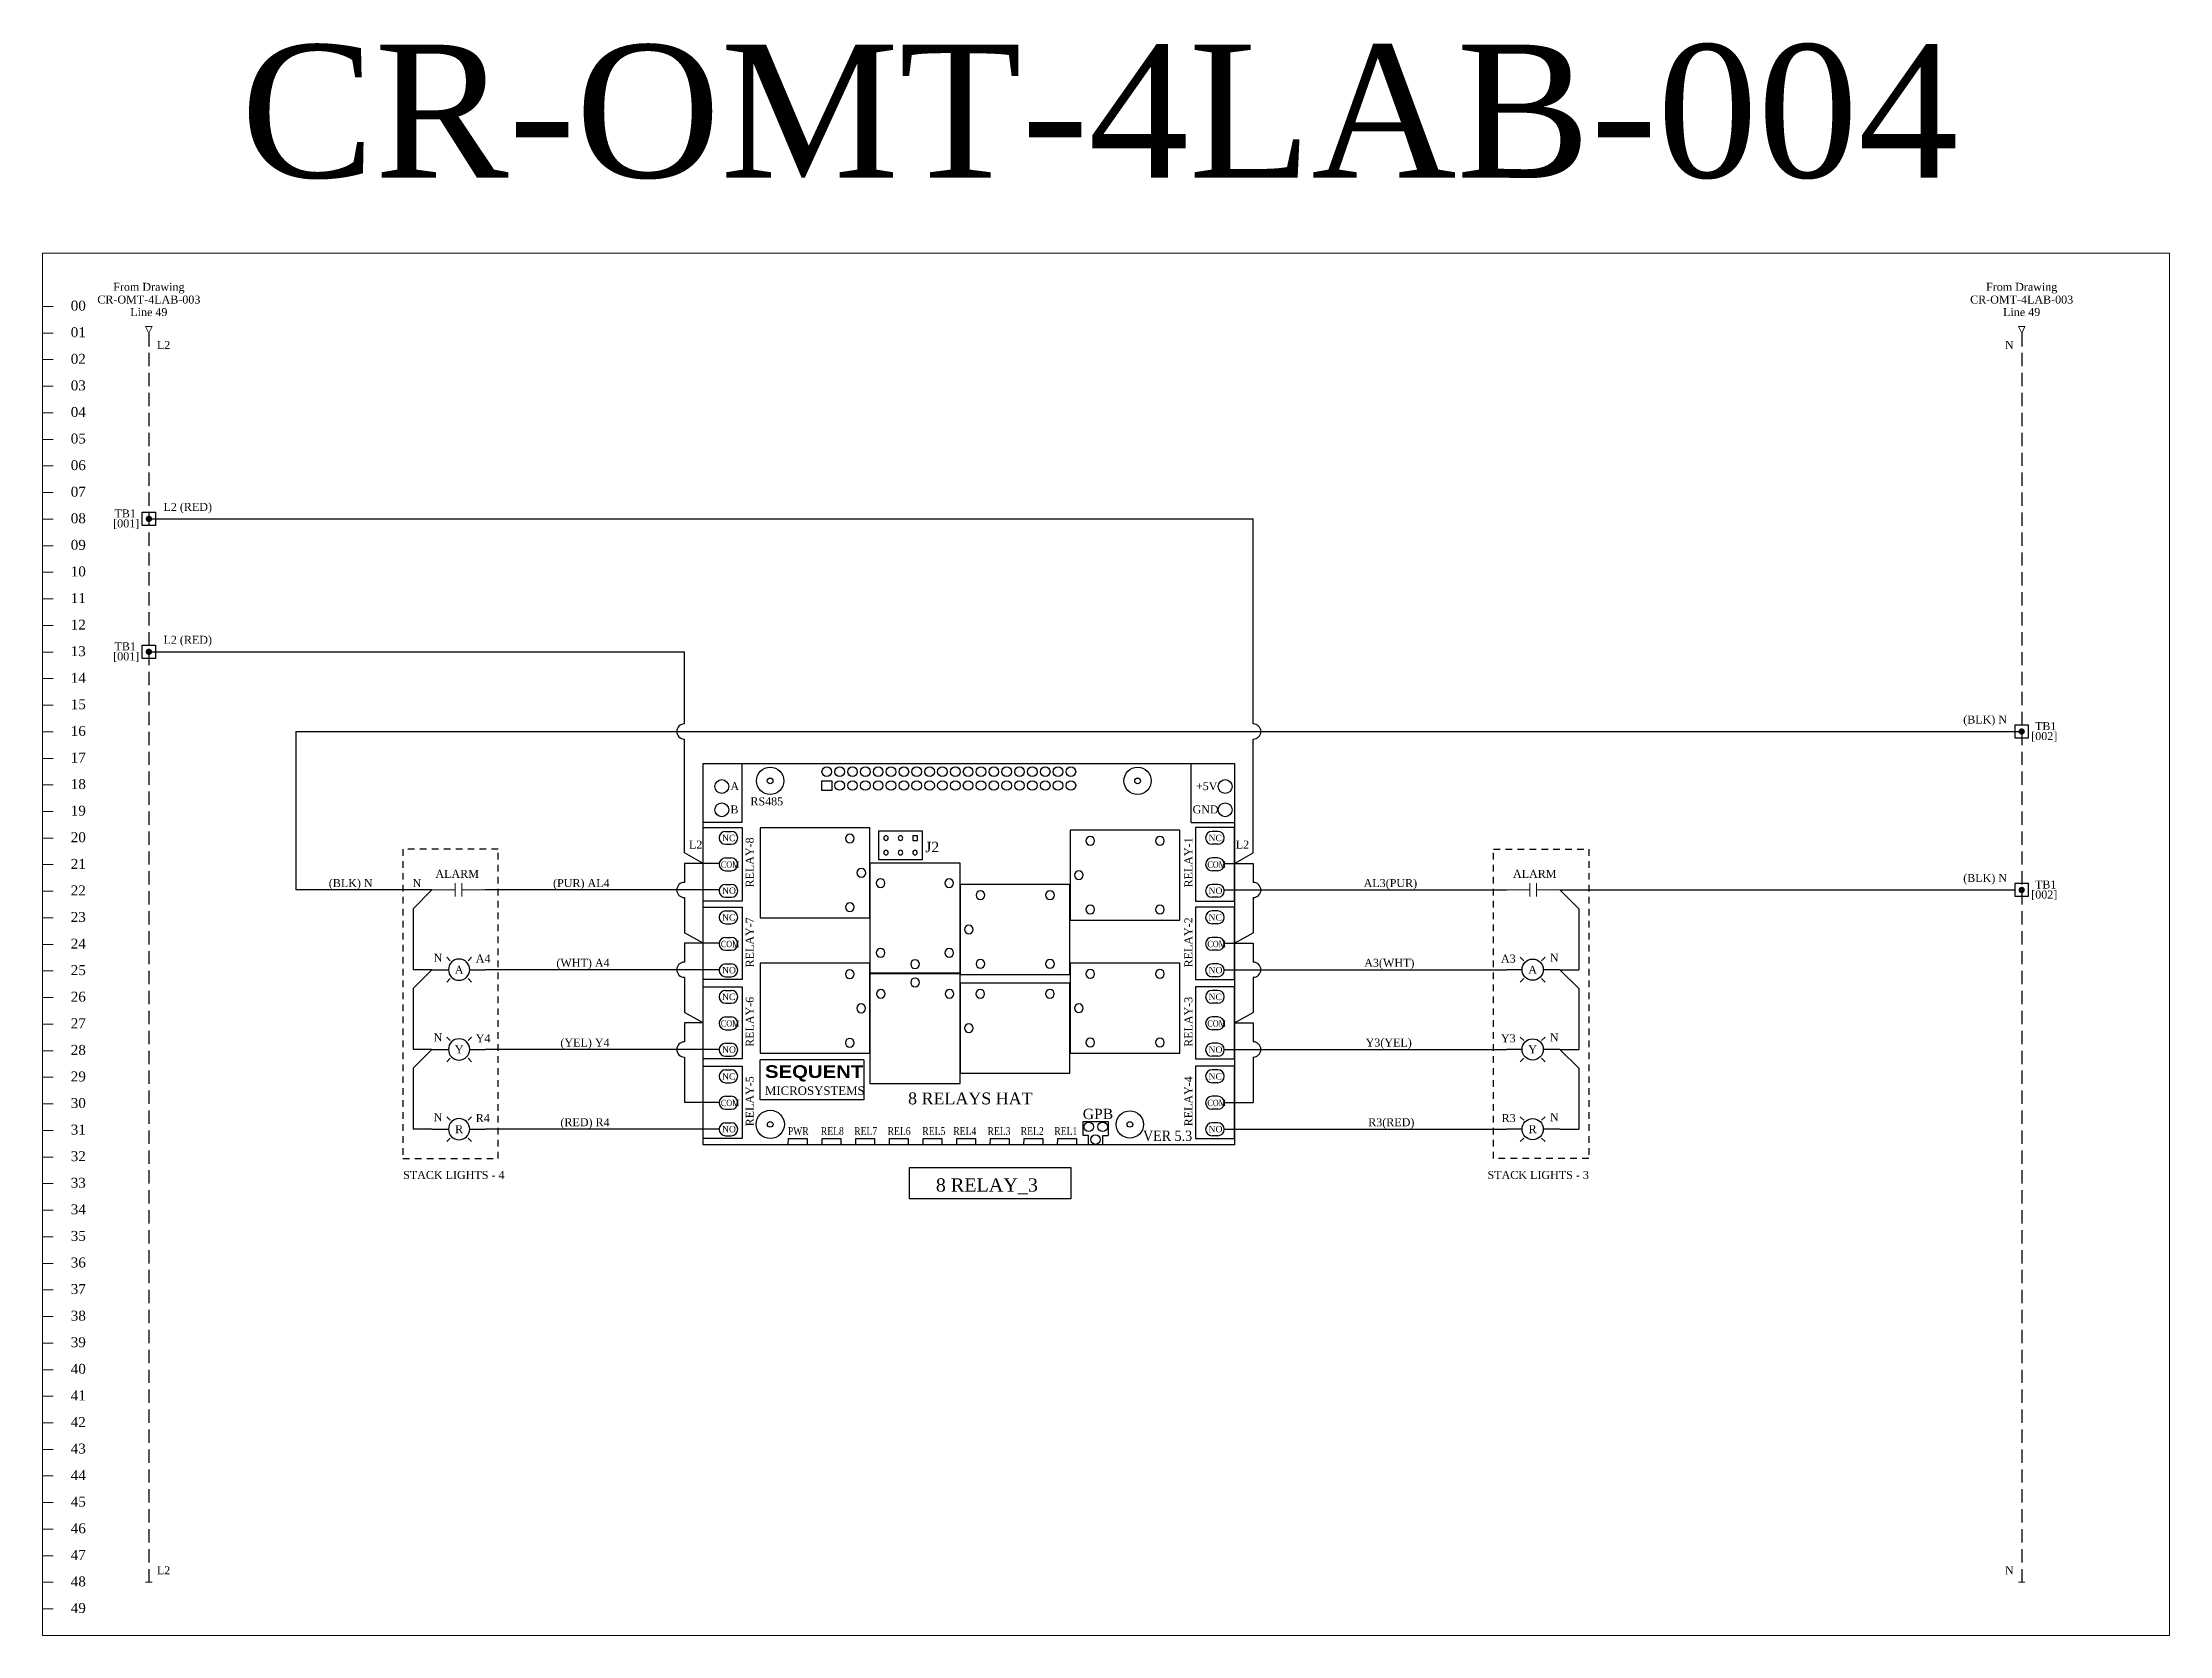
# Model space of a CAD drawing. Extents: x 0 to 232, y 0 to 43.
# Drawn here: x 142.62 to 182.62, y 0 to 29.97 of the extents above; entities that cross this region are included whole.
import ezdxf
from ezdxf.enums import TextEntityAlignment as Align

# ---------------------------------------------------------------- set-up
doc = ezdxf.new("R2010")
doc.units = 0
doc.header["$MEASUREMENT"] = 0
doc.linetypes.add('DASHED2', pattern=[0.375, 0.25, -0.125])
doc.layers.get('0').update_dxf_attribs({"linetype": 'CONTINUOUS'})
for name, color, linetype in [('BORDER', 7, 'CONTINUOUS'), ('BUS JUMPER', 7, 'DASHED2'), ('DEVICE', 4, 'CONTINUOUS'), ('LABEL', 1, 'CONTINUOUS'), ('TEXT', 3, 'CONTINUOUS'), ('WIRE', 7, 'CONTINUOUS')]:
    doc.layers.add(name, color=color, linetype=linetype)
doc.styles.get("Standard").update_dxf_attribs({"font": 'times.ttf', "height": 0.15})

msp = doc.modelspace()

# ---------------------------------------------------------------- texts
at = {"layer": 'LABEL'}
for s, p in [('L2', (154.776, 14.802)), ('L2', (165.059, 14.802)), ('N', (149.577, 14.079)), ('AL3(PUR)', (167.463, 14.079)), ('A3(WHT)', (167.475, 12.579)), ('Y3(YEL)', (167.501, 11.079)), ('R3(RED)', (167.55, 9.579))]:
    msp.add_text(s, height=0.15, dxfattribs=at).set_placement(p)
for s, p in [('(BLK) N', (148.826, 14.079)), ('(PUR) AL4', (153.283, 14.079)), ('(WHT) A4', (153.283, 12.579)), ('(YEL) Y4', (153.283, 11.079)), ('(RED) R4', (153.283, 9.579))]:
    msp.add_text(s, height=0.15, dxfattribs=at).set_placement(p, align=Align.RIGHT)
at = {"layer": 'LABEL', "insert": (160.378, 8.45), "char_height": 0.25, "width": 2.68362, "attachment_point": 5}
msp.add_mtext('8 RELAY_3', dxfattribs=at)
at = {"layer": 'TEXT'}
for s, height, p in [('CR-OMT-4LAB-004', 2.5, (162.498, 26.676)), ('STACK LIGHTS - 4', 0.15, (150.353, 8.543)), ('STACK LIGHTS - 3', 0.15, (170.747, 8.543))]:
    msp.add_text(s, height=height, dxfattribs=at).set_placement(p, align=Align.BOTTOM_CENTER)

# ---------------------------------------------------------------- blocks, each defined once
blk = doc.blocks.new('BLACK ARROW')
at = {"linetype": 'Continuous', "lineweight": 9}
for p, q in [((0, -0.0625), (0, 0.0625)), ((0, 0.0625), (0.125, 0)), ((0.125, 0), (0, -0.0625))]:
    blk.add_line(p, q, dxfattribs=at)
blk = doc.blocks.new('1ARROW_FROM_TOP')
at = {"layer": 'WIRE', "rotation": 270}
blk.add_blockref('BLACK ARROW', (0, 0.125), dxfattribs=at)
at = {"layer": 'LABEL'}
blk.add_attdef('WIRE_NUMBER_LEFT', text='', height=0.15, dxfattribs=at).set_placement((-0.15, -0.15), align=Align.TOP_RIGHT)
blk.add_attdef('WIRE_NUMBER_RIGHT', text='', height=0.15, dxfattribs=at).set_placement((0.15, -0.15), align=Align.TOP_LEFT)
at = {"layer": 'TEXT'}
for tag, p in [('DESC1', (0, 0.75)), ('DESC2', (0, 0.51)), ('DESC3', (0, 0.275))]:
    blk.add_attdef(tag, text='', height=0.15, dxfattribs=at).set_placement(p, align=Align.BOTTOM_CENTER)
blk = doc.blocks.new('Single Border')
at = {"lineweight": 9}
for p, q in [((0, 25), (0, 24)), ((0, 25), (0.2, 25)), ((0, 24.5), (0.2, 24.5)), ((0, 24), (0, 23)), ((0, 24), (0.2, 24)), ((0, 23.5), (0.2, 23.5)), ((0, 23), (0, 22)), ((0, 23), (0.2, 23)), ((0, 22.5), (0.2, 22.5)), ((0, 22), (0, 21)), ((0, 22), (0.2, 22)), ((0, 21.5), (0.2, 21.5)), ((0, 21), (0, 20)), ((0, 21), (0.2, 21)), ((0, 20.5), (0.2, 20.5)), ((0, 20), (0, 19)), ((0, 20), (0.2, 20)), ((0, 19.5), (0.2, 19.5)), ((0, 19), (0, 18)), ((0, 19), (0.2, 19)), ((0, 18.5), (0.2, 18.5)), ((0, 18), (0, 17)), ((0, 18), (0.2, 18)), ((0, 17.5), (0.2, 17.5)), ((0, 17), (0, 16)), ((0, 17), (0.2, 17)), ((0, 16.5), (0.2, 16.5)), ((0, 16), (0, 15)), ((0, 16), (0.2, 16)), ((0, 15.5), (0.2, 15.5)), ((0, 15), (0, 14)), ((0, 15), (0.2, 15)), ((0, 14.5), (0.2, 14.5)), ((0, 14), (0, 13)), ((0, 14), (0.2, 14)), ((0, 13.5), (0.2, 13.5)), ((0, 13), (0, 12)), ((0, 13), (0.2, 13)), ((0, 12.5), (0.2, 12.5)), ((0, 12), (0, 11)), ((0, 12), (0.2, 12)), ((0, 11.5), (0.2, 11.5)), ((0, 11), (0, 10)), ((0, 11), (0.2, 11)), ((0, 10.5), (0.2, 10.5)), ((0, 10), (0, 9)), ((0, 10), (0.2, 10)), ((0, 9.5), (0.2, 9.5)), ((0, 9), (0, 8)), ((0, 9), (0.2, 9)), ((0, 8.5), (0.2, 8.5)), ((0, 8), (0, 7)), ((0, 8), (0.2, 8)), ((0, 7.5), (0.2, 7.5)), ((0, 7), (0, 6)), ((0, 7), (0.2, 7)), ((0, 6.5), (0.2, 6.5)), ((0, 6), (0, 5)), ((0, 6), (0.2, 6)), ((0, 5.5), (0.2, 5.5)), ((0, 5), (0, 4)), ((0, 5), (0.2, 5)), ((0, 4.5), (0.2, 4.5)), ((0, 4), (0, 3)), ((0, 4), (0.2, 4)), ((0, 3.5), (0.2, 3.5)), ((0, 3), (0, 2)), ((0, 3), (0.2, 3)), ((0, 2.5), (0.2, 2.5)), ((0, 2), (0, 1)), ((0, 2), (0.2, 2)), ((0, 1.5), (0.2, 1.5)), ((0, 1), (0, 0)), ((0, 1), (0.2, 1)), ((0, 0.5), (0.2, 0.5))]:
    blk.add_line(p, q, dxfattribs=at)
blk.add_lwpolyline([(0, 0), (40, 0), (40, 26), (0, 26)], close=True, dxfattribs=at)
for s, p in [('00', (0.673, 25.016)), ('10', (0.673, 20.016)), ('20', (0.673, 15.016)), ('30', (0.673, 10.016)), ('40', (0.673, 5.016))]:
    blk.add_text(s, height=0.1875).set_placement(p, align=Align.MIDDLE_CENTER)
for s, p in [('01', (0.673, 24.516)), ('02', (0.673, 24.016)), ('03', (0.673, 23.516)), ('04', (0.673, 23.016)), ('05', (0.673, 22.516)), ('06', (0.673, 22.016)), ('07', (0.673, 21.516)), ('08', (0.673, 21.016)), ('09', (0.673, 20.516)), ('11', (0.673, 19.516)), ('12', (0.673, 19.016)), ('13', (0.673, 18.516)), ('14', (0.673, 18.016)), ('15', (0.673, 17.516)), ('16', (0.673, 17.016)), ('17', (0.673, 16.516)), ('18', (0.673, 16.016)), ('19', (0.673, 15.516)), ('21', (0.673, 14.516)), ('22', (0.673, 14.016)), ('23', (0.673, 13.516)), ('24', (0.673, 13.016)), ('25', (0.673, 12.516)), ('26', (0.673, 12.016)), ('27', (0.673, 11.516)), ('28', (0.673, 11.016)), ('29', (0.673, 10.516)), ('31', (0.673, 9.516)), ('32', (0.673, 9.016)), ('33', (0.673, 8.516)), ('34', (0.673, 8.016)), ('35', (0.673, 7.516)), ('36', (0.673, 7.016)), ('37', (0.673, 6.516)), ('38', (0.673, 6.016)), ('39', (0.673, 5.516)), ('41', (0.673, 4.516)), ('42', (0.673, 4.016)), ('43', (0.673, 3.516)), ('44', (0.673, 3.016)), ('45', (0.673, 2.516)), ('46', (0.673, 2.016)), ('47', (0.673, 1.516)), ('48', (0.673, 1.016)), ('49', (0.673, 0.516))]:
    blk.add_text(s, height=0.1875).set_placement(p, align=Align.MIDDLE)
blk = doc.blocks.new('8 CHANNEL HAT RELAY')
at = {"layer": 'DEVICE'}
for p, q in [((0, 6.815), (10.025, 6.815)), ((0, -0.385), (0, 6.815)), ((0, 5.704), (0, 6.815)), ((0.734, 5.704), (0.734, 6.815)), ((9.207, 5.704), (9.207, 6.815)), ((10.025, 6.815), (10.025, -0.385)), ((0.734, 5.704), (0, 5.704)), ((9.207, 5.704), (10.025, 5.704)), ((0.424, 5.533), (0.531, 5.533)), ((0.424, 5.29), (0.531, 5.29)), ((9.711, 5.533), (9.604, 5.533)), ((9.711, 5.29), (9.604, 5.29)), ((0.424, 5.033), (0.531, 5.033)), ((9.711, 5.033), (9.604, 5.033)), ((0.424, 4.79), (0.531, 4.79)), ((0.424, 4.533), (0.531, 4.533)), ((9.711, 4.79), (9.604, 4.79)), ((9.711, 4.533), (9.604, 4.533)), ((0.424, 4.29), (0.531, 4.29)), ((0.424, 4.033), (0.531, 4.033)), ((9.711, 4.29), (9.604, 4.29)), ((9.711, 4.033), (9.604, 4.033)), ((0.424, 3.79), (0.531, 3.79)), ((9.711, 3.79), (9.604, 3.79)), ((0.424, 3.533), (0.531, 3.533)), ((0.424, 3.29), (0.531, 3.29)), ((9.711, 3.533), (9.604, 3.533)), ((9.711, 3.29), (9.604, 3.29)), ((0.424, 3.033), (0.531, 3.033)), ((9.711, 3.033), (9.604, 3.033)), ((0.424, 2.79), (0.531, 2.79)), ((0.424, 2.533), (0.531, 2.533)), ((9.711, 2.79), (9.604, 2.79)), ((9.711, 2.533), (9.604, 2.533)), ((0.424, 2.29), (0.531, 2.29)), ((0.424, 2.033), (0.531, 2.033)), ((9.711, 2.29), (9.604, 2.29)), ((9.711, 2.033), (9.604, 2.033)), ((0.424, 1.79), (0.531, 1.79)), ((9.711, 1.79), (9.604, 1.79)), ((0.424, 1.533), (0.531, 1.533)), ((0.424, 1.29), (0.531, 1.29)), ((1.077, 0.464), (1.077, 1.22)), ((3.031, 1.22), (1.077, 1.22)), ((3.031, 1.22), (3.031, 0.464)), ((9.711, 1.533), (9.604, 1.533)), ((9.711, 1.29), (9.604, 1.29)), ((0.424, 1.033), (0.531, 1.033)), ((9.711, 1.033), (9.604, 1.033)), ((0.424, 0.79), (0.531, 0.79)), ((0.424, 0.533), (0.531, 0.533)), ((3.031, 0.464), (1.077, 0.464)), ((9.711, 0.79), (9.604, 0.79)), ((9.711, 0.533), (9.604, 0.533)), ((0.424, 0.29), (0.531, 0.29)), ((0.424, 0.033), (0.531, 0.033)), ((7.169, 0.06), (7.644, 0.06)), ((7.169, -0.206), (7.169, 0.06)), ((7.644, 0.06), (7.644, -0.206)), ((9.711, 0.29), (9.604, 0.29)), ((9.711, 0.033), (9.604, 0.033)), ((10.025, -0.385), (0, -0.385)), ((0.424, -0.21), (0.531, -0.21)), ((1.607, -0.39), (1.609, -0.266)), ((1.609, -0.266), (1.966, -0.266)), ((1.966, -0.266), (1.966, -0.385)), ((2.244, -0.388), (2.247, -0.264)), ((2.244, -0.266), (2.601, -0.266)), ((2.601, -0.266), (2.601, -0.385)), ((2.879, -0.388), (2.882, -0.264)), ((2.879, -0.266), (3.236, -0.266)), ((3.236, -0.266), (3.236, -0.385)), ((3.514, -0.388), (3.517, -0.264)), ((3.514, -0.266), (3.871, -0.266)), ((3.871, -0.266), (3.871, -0.385)), ((4.149, -0.388), (4.152, -0.264)), ((4.149, -0.266), (4.506, -0.266)), ((4.506, -0.266), (4.506, -0.385)), ((4.784, -0.388), (4.787, -0.264)), ((4.784, -0.266), (5.141, -0.266)), ((5.141, -0.266), (5.141, -0.385)), ((5.419, -0.388), (5.422, -0.264)), ((5.419, -0.266), (5.776, -0.266)), ((5.776, -0.266), (5.776, -0.385)), ((6.054, -0.388), (6.057, -0.264)), ((6.054, -0.266), (6.411, -0.266)), ((6.411, -0.266), (6.411, -0.385)), ((6.689, -0.388), (6.692, -0.264)), ((6.689, -0.266), (7.046, -0.266)), ((7.046, -0.266), (7.046, -0.385)), ((7.269, -0.206), (7.169, -0.206)), ((7.269, -0.385), (7.269, -0.206)), ((7.544, -0.385), (7.544, -0.206)), ((7.544, -0.206), (7.644, -0.206)), ((9.711, -0.21), (9.604, -0.21))]:
    blk.add_line(p, q, dxfattribs=at)
for points in [[(2.242, 6.489), (2.429, 6.489), (2.429, 6.305), (2.242, 6.305)], [(0, 5.609), (0.734, 5.609), (0.734, 4.216), (0, 4.216)], [(3.147, 3.9), (3.147, 5.601), (1.079, 5.601), (1.079, 3.9)], [(1.079, 3.9), (3.147, 3.9), (3.147, 5.601), (1.079, 5.601)], [(3.314, 4.996), (3.314, 5.544), (4.135, 5.544), (4.135, 4.996)], [(4.135, 4.996), (3.314, 4.996), (3.314, 5.544), (4.135, 5.544)], [(6.926, 5.557), (6.926, 3.857), (8.993, 3.857), (8.993, 5.557)], [(8.993, 5.557), (6.926, 5.557), (6.926, 3.857), (8.993, 3.857)], [(10.025, 5.609), (9.291, 5.609), (9.291, 4.216), (10.025, 4.216)], [(3.147, 2.863), (4.85, 2.863), (4.85, 4.933), (3.147, 4.933)], [(3.147, 4.933), (3.147, 2.863), (4.85, 2.863), (4.85, 4.933)], [(4.853, 4.533), (4.853, 2.832), (6.92, 2.832), (6.92, 4.533)], [(6.92, 4.533), (4.853, 4.533), (4.853, 2.832), (6.92, 2.832)], [(0, 4.101), (0.734, 4.101), (0.734, 2.739), (0, 2.739)], [(10.025, 4.101), (9.291, 4.101), (9.291, 2.739), (10.025, 2.739)], [(3.144, 1.345), (3.144, 3.046), (1.076, 3.046), (1.076, 1.345)], [(1.076, 1.345), (3.144, 1.345), (3.144, 3.046), (1.076, 3.046)], [(4.85, 2.843), (3.147, 2.843), (3.147, 0.776), (4.85, 0.776)], [(4.85, 0.776), (4.85, 2.843), (3.147, 2.843), (3.147, 0.776)], [(6.926, 3.046), (6.926, 1.345), (8.993, 1.345), (8.993, 3.046)], [(8.993, 3.046), (6.926, 3.046), (6.926, 1.345), (8.993, 1.345)], [(0, 2.601), (0.734, 2.601), (0.734, 1.239), (0, 1.239)], [(4.853, 2.671), (4.853, 0.97), (6.92, 0.97), (6.92, 2.671)], [(6.92, 2.671), (4.853, 2.671), (4.853, 0.97), (6.92, 0.97)], [(10.025, 2.601), (9.291, 2.601), (9.291, 1.239), (10.025, 1.239)], [(0, 1.101), (0.734, 1.101), (0.734, -0.261), (0, -0.261)], [(10.025, 1.101), (9.291, 1.101), (9.291, -0.261), (10.025, -0.261)]]:
    blk.add_lwpolyline(points, close=True, dxfattribs=at)
for points in [[(2.85, 5.397, 1), (2.686, 5.397, 1)], [(3.407, 5.407, 1), (3.494, 5.407, 1)], [(3.407, 5.407, 1), (3.494, 5.407, 1)], [(3.407, 5.407, 1), (3.494, 5.407, 1)], [(3.681, 5.407, 1), (3.768, 5.407, 1)], [(3.681, 5.407, 1), (3.768, 5.407, 1)], [(3.681, 5.407, 1), (3.768, 5.407, 1)], [(7.223, 5.355, 1), (7.387, 5.355, 1)], [(8.537, 5.355, 1), (8.702, 5.355, 1)], [(3.067, 4.75, 1), (2.903, 4.75, 1)], [(3.407, 5.133, 1), (3.494, 5.133, 1)], [(3.407, 5.133, 1), (3.494, 5.133, 1)], [(3.407, 5.133, 1), (3.494, 5.133, 1)], [(3.681, 5.133, 1), (3.768, 5.133, 1)], [(3.681, 5.133, 1), (3.768, 5.133, 1)], [(3.681, 5.133, 1), (3.768, 5.133, 1)], [(3.954, 5.133, 1), (4.042, 5.133, 1)], [(3.954, 5.133, 1), (4.042, 5.133, 1)], [(3.954, 5.133, 1), (4.042, 5.133, 1)], [(3.349, 4.475, 1), (3.349, 4.639, 1)], [(4.644, 4.475, 1), (4.644, 4.639, 1)], [(7.006, 4.706, 1), (7.171, 4.706, 1)], [(2.85, 4.101, 1), (2.686, 4.101, 1)], [(5.149, 4.33, 1), (5.313, 4.33, 1)], [(6.463, 4.33, 1), (6.627, 4.33, 1)], [(7.223, 4.06, 1), (7.387, 4.06, 1)], [(8.537, 4.06, 1), (8.702, 4.06, 1)], [(4.932, 3.681, 1), (5.097, 3.681, 1)], [(3.349, 3.16, 1), (3.349, 3.325, 1)], [(4.644, 3.16, 1), (4.644, 3.325, 1)], [(2.848, 2.84, 1), (2.684, 2.84, 1)], [(3.998, 2.944, 1), (3.998, 3.108, 1)], [(5.149, 3.035, 1), (5.313, 3.035, 1)], [(6.463, 3.035, 1), (6.627, 3.035, 1)], [(7.223, 2.844, 1), (7.387, 2.844, 1)], [(8.537, 2.844, 1), (8.702, 2.844, 1)], [(3.353, 2.549, 1), (3.353, 2.384, 1)], [(3.999, 2.765, 1), (3.999, 2.601, 1)], [(4.648, 2.549, 1), (4.648, 2.384, 1)], [(5.148, 2.467, 1), (5.312, 2.467, 1)], [(6.462, 2.467, 1), (6.626, 2.467, 1)], [(3.065, 2.194, 1), (2.9, 2.194, 1)], [(7.006, 2.195, 1), (7.171, 2.195, 1)], [(2.848, 1.545, 1), (2.684, 1.545, 1)], [(4.931, 1.818, 1), (5.096, 1.818, 1)], [(7.223, 1.548, 1), (7.387, 1.548, 1)], [(8.537, 1.548, 1), (8.702, 1.548, 1)]]:
    blk.add_lwpolyline(points, format="xyb", close=True, dxfattribs=at)
at = {"layer": 'DEVICE', "flags": 128}
blk.add_lwpolyline([(3.954, 5.363), (4.042, 5.363), (4.042, 5.45), (3.954, 5.45)], close=True, dxfattribs=at)
at = {"layer": 'DEVICE'}
for centre, radius in [((0.351, 6.379), 0.131), ((1.264, 6.486), 0.258), ((1.264, 6.486), 0.0533), ((2.333, 6.66), 0.0906), ((2.576, 6.66), 0.0906), ((2.576, 6.399), 0.0906), ((2.818, 6.66), 0.0906), ((2.818, 6.399), 0.0906), ((3.06, 6.66), 0.0906), ((3.06, 6.399), 0.0906), ((3.303, 6.66), 0.0906), ((3.303, 6.399), 0.0906), ((3.545, 6.66), 0.0906), ((3.545, 6.399), 0.0906), ((3.788, 6.66), 0.0906), ((3.788, 6.399), 0.0906), ((4.03, 6.66), 0.0906), ((4.03, 6.399), 0.0906), ((4.273, 6.66), 0.0906), ((4.273, 6.399), 0.0906), ((4.515, 6.66), 0.0906), ((4.515, 6.399), 0.0906), ((4.758, 6.66), 0.0906), ((4.758, 6.399), 0.0906), ((5, 6.66), 0.0906), ((5, 6.399), 0.0906), ((5.242, 6.66), 0.0906), ((5.242, 6.399), 0.0906), ((5.485, 6.66), 0.0906), ((5.485, 6.399), 0.0906), ((5.727, 6.66), 0.0906), ((5.727, 6.399), 0.0906), ((5.97, 6.66), 0.0906), ((5.97, 6.399), 0.0906), ((6.212, 6.66), 0.0906), ((6.212, 6.399), 0.0906), ((6.455, 6.66), 0.0906), ((6.455, 6.399), 0.0906), ((6.697, 6.66), 0.0906), ((6.697, 6.399), 0.0906), ((6.939, 6.66), 0.0906), ((6.939, 6.399), 0.0906), ((8.198, 6.486), 0.258), ((8.198, 6.486), 0.0533), ((9.85, 6.379), 0.131), ((0.351, 5.942), 0.131), ((9.85, 5.942), 0.131), ((1.266, 0.003), 0.267), ((1.266, 0.003), 0.0533), ((7.277, -0.043), 0.0906), ((7.539, -0.043), 0.0906), ((8.052, 0.003), 0.258), ((8.052, 0.003), 0.0533), ((7.404, -0.283), 0.0906)]:
    blk.add_circle(centre, radius, dxfattribs=at)
for centre, start, end in [((0.424, 5.411), 90, 270), ((0.531, 5.411), 270, 90), ((9.604, 5.411), 90, 270), ((9.711, 5.411), 270, 90), ((0.424, 4.911), 90, 270), ((0.531, 4.911), 270, 90), ((9.604, 4.911), 90, 270), ((9.711, 4.911), 270, 90), ((0.424, 4.411), 90, 270), ((0.531, 4.411), 270, 90), ((9.604, 4.411), 90, 270), ((9.711, 4.411), 270, 90), ((0.424, 3.911), 90, 270), ((0.531, 3.911), 270, 90), ((9.604, 3.911), 90, 270), ((9.711, 3.911), 270, 90), ((0.424, 3.411), 90, 270), ((0.531, 3.411), 270, 90), ((9.604, 3.411), 90, 270), ((9.711, 3.411), 270, 90), ((0.424, 2.911), 90, 270), ((0.531, 2.911), 270, 90), ((9.604, 2.911), 90, 270), ((9.711, 2.911), 270, 90), ((0.424, 2.411), 90, 270), ((0.531, 2.411), 270, 90), ((9.604, 2.411), 90, 270), ((9.711, 2.411), 270, 90), ((0.424, 1.911), 90, 270), ((0.531, 1.911), 270, 90), ((9.604, 1.911), 90, 270), ((9.711, 1.911), 270, 90), ((0.424, 1.411), 90, 270), ((0.531, 1.411), 270, 90), ((9.604, 1.411), 90, 270), ((9.711, 1.411), 270, 90), ((0.424, 0.911), 90, 270), ((0.531, 0.911), 270, 90), ((9.604, 0.911), 90, 270), ((9.711, 0.911), 270, 90), ((0.424, 0.411), 90, 270), ((0.531, 0.411), 270, 90), ((9.604, 0.411), 90, 270), ((9.711, 0.411), 270, 90), ((0.424, -0.089), 90, 270), ((0.531, -0.089), 270, 90), ((9.604, -0.089), 90, 270), ((9.711, -0.089), 270, 90)]:
    blk.add_arc(centre, 0.122, start, end, dxfattribs=at)
at = {"layer": 'DEVICE', "attachment_point": 1}
for s, insert, char_height in [('{\\fArial Black|b0|i0|c0|p34;\\H1.5x;SEQUENT} \\PMICROSYSTEMS', (1.167, 1.12), 0.16), ('8 RELAYS HAT', (3.867, 0.605), 0.224)]:
    blk.add_mtext_dynamic_manual_height_columns(s, width=3.87997, gutter_width=1, heights=[0], dxfattribs=dict(at, insert=insert, char_height=char_height))
at = {"layer": 'TEXT'}
for s, height, p in [('A', 0.15, (0.515, 6.387)), ('+5V', 0.15, (9.299, 6.387)), ('B', 0.15, (0.515, 5.948)), ('RS485', 0.15, (0.892, 6.101)), ('GND', 0.15, (9.236, 5.948)), ('NC', 0.12, (0.357, 5.409)), ('NC', 0.12, (9.537, 5.409)), ('NO', 0.12, (0.357, 4.414)), ('NO', 0.12, (9.537, 4.414)), ('NC', 0.12, (0.357, 3.909)), ('NC', 0.12, (9.537, 3.909)), ('NO', 0.12, (0.357, 2.914)), ('NO', 0.12, (9.537, 2.914)), ('NC', 0.12, (0.357, 2.409)), ('NC', 0.12, (9.537, 2.409)), ('NO', 0.12, (0.357, 1.414)), ('NO', 0.12, (9.537, 1.414)), ('NC', 0.12, (0.357, 0.909)), ('NC', 0.12, (9.537, 0.909)), ('GPB', 0.195, (7.164, 0.201)), ('NO', 0.12, (0.357, -0.086)), ('NO', 0.12, (9.537, -0.086))]:
    blk.add_text(s, height=height, dxfattribs=at).set_placement(p, align=Align.MIDDLE_LEFT)
for s, p in [('RELAY-8', (0.879, 4.475)), ('RELAY-1', (9.157, 4.475)), ('RELAY-7', (0.879, 2.967)), ('RELAY-2', (9.157, 2.967)), ('RELAY-6', (0.879, 1.467)), ('RELAY-3', (9.157, 1.467)), ('RELAY-5', (0.879, -0.033)), ('RELAY-4', (9.157, -0.033))]:
    blk.add_text(s, height=0.15, rotation=90, dxfattribs=at).set_placement(p, align=Align.MIDDLE_LEFT)
blk.add_text('J2', height=0.195, dxfattribs=at).set_placement((4.192, 5.142))
for s, height, width, p in [('COM', 0.12, 0.7, (0.334, 4.908)), ('COM', 0.12, 0.7, (9.514, 4.908)), ('COM', 0.12, 0.7, (0.334, 3.408)), ('COM', 0.12, 0.7, (9.514, 3.408)), ('COM', 0.12, 0.7, (0.334, 1.908)), ('COM', 0.12, 0.7, (9.514, 1.908)), ('COM', 0.12, 0.7, (0.334, 0.408)), ('COM', 0.12, 0.7, (9.514, 0.408)), ('PWR', 0.15, 0.8, (1.599, -0.123)), ('REL8', 0.15, 0.8, (2.221, -0.123)), ('REL7', 0.15, 0.8, (2.851, -0.123)), ('REL6', 0.15, 0.8, (3.481, -0.123)), ('REL5', 0.15, 0.8, (4.137, -0.123)), ('REL4', 0.15, 0.8, (4.721, -0.123)), ('REL3', 0.15, 0.8, (5.366, -0.123)), ('REL2', 0.15, 0.8, (5.993, -0.123)), ('REL1', 0.15, 0.8, (6.628, -0.123)), ('VER 5.3', 0.195, 0.9, (8.3, -0.212))]:
    blk.add_text(s, height=height, dxfattribs=dict(at, width=width)).set_placement(p, align=Align.MIDDLE_LEFT)
blk = doc.blocks.new('NODE')
at = {"const_width": 0.0575}
blk.add_lwpolyline([(-0.03375, 0, 1), (0.03375, 0, 1)], format="xyb", close=True, dxfattribs=at)
blk = doc.blocks.new('TB-Universal')
at = {"layer": 'DEVICE'}
for p, q in [((-0.125, -0.125), (-0.125, 0.125)), ((-0.125, 0.125), (0.125, 0.125)), ((0.125, 0.125), (0.125, -0.125)), ((0.125, -0.125), (-0.125, -0.125))]:
    blk.add_line(p, q, dxfattribs=at)
at = {"layer": 'DEVICE', "xscale": 0.9547136691154776, "yscale": 0.9547136691154776, "zscale": 0.9547136691154776, "rotation": 180}
blk.add_blockref('NODE', (0, 0), dxfattribs=at)
at = {"layer": 'LABEL', "flags": 8}
for tag, p in [('WIRE_TL', (-0.275, 0.15)), ('WIRE_BL', (-0.275, -0.3))]:
    blk.add_attdef(tag, text='', height=0.15, dxfattribs=at).set_placement(p, align=Align.RIGHT)
for tag, p in [('WIRE_TR', (0.275, 0.15)), ('WIRE_BR', (0.275, -0.3))]:
    blk.add_attdef(tag, p, '', height=0.15, dxfattribs=at)
at = {"layer": 'TEXT', "flags": 8}
for tag, p in [('TB_T', (0, 0.38)), ('[TB_T]', (0, 0.157)), ('TB_B', (0, -0.426)), ('[TB_B]', (0, -0.646))]:
    blk.add_attdef(tag, text='', height=0.15, dxfattribs=at).set_placement(p, align=Align.BOTTOM_CENTER)
for tag, p in [('TB_L', (-0.244, 0.102)), ('[TB_L]', (-0.18, -0.086))]:
    blk.add_attdef(tag, text='', height=0.15, dxfattribs=at).set_placement(p, align=Align.MIDDLE_RIGHT)
for tag, p in [('TB_R', (0.251, 0.102)), ('[TB_R]', (0.18, -0.086))]:
    blk.add_attdef(tag, text='', height=0.15, dxfattribs=at).set_placement(p, align=Align.MIDDLE_LEFT)
blk = doc.blocks.new('LIGHT - PUSH TO TEST')
at = {"layer": 'DEVICE'}
for p, q in [((0.663, 0), (0.375, 0)), ((0.629, 0.233), (0.696, 0.167)), ((1.096, 0.233), (1.029, 0.167)), ((1.375, 0), (1.063, 0)), ((0.629, -0.233), (0.696, -0.167)), ((1.096, -0.233), (1.029, -0.167))]:
    blk.add_line(p, q, dxfattribs=at)
blk.add_circle((0.863, 0), 0.2, dxfattribs=at)
at = {"layer": 'LABEL'}
blk.add_attdef('WIRE_LABEL_LEFT', text='', height=0.15, dxfattribs=at).set_placement((0.562, 0.15), align=Align.RIGHT)
blk.add_attdef('WIRE_LABEL_RIGHT', (1.187, 0.15), '', height=0.15, dxfattribs=at)
at = {"layer": 'TEXT'}
for tag, p in [('DESC', (0.863, 0.4)), ('LTX', (0.863, 0.6))]:
    blk.add_attdef(tag, text='', height=0.15, dxfattribs=at).set_placement(p, align=Align.BOTTOM_CENTER)
blk.add_attdef('C', text='', height=0.15, dxfattribs=at).set_placement((0.863, 0), align=Align.MIDDLE)
blk.add_attdef('X', text='', height=0.15, dxfattribs=at).set_placement((0.562, -0.3), align=Align.RIGHT)
blk.add_attdef('Y', (1.187, -0.3), '', height=0.15, dxfattribs=at)
blk = doc.blocks.new('1NO_CONTACT_HORIZ')
at = {"layer": 'DEVICE', "color": 4, "lineweight": 9}
for p, q in [((0, 0), (0.4375, 0)), ((0.4375, 0.125), (0.4375, -0.125)), ((0.5625, -0.125), (0.5625, 0.125)), ((0.5625, 0), (1, 0))]:
    blk.add_line(p, q, dxfattribs=at)
at = {"layer": 'TEXT'}
for tag, p in [('DESC', (0.5, 0.45)), ('LINE', (0.5, 0.25))]:
    blk.add_attdef(tag, text='', height=0.15, dxfattribs=at).set_placement(p, align=Align.MIDDLE_CENTER)
blk.add_attdef('X', text='', height=0.15, dxfattribs=at).set_placement((0.3375, -0.15), align=Align.MIDDLE_RIGHT)
blk.add_attdef('Y', text='', height=0.15, dxfattribs=at).set_placement((0.6625, -0.15), align=Align.MIDDLE_LEFT)
blk = doc.blocks.new('1END')
at = {"layer": 'WIRE', "linetype": 'Continuous', "lineweight": 9}
blk.add_line((-0.0625, 0), (0.0625, 0), dxfattribs=at)
at = {"layer": 'LABEL'}
blk.add_attdef('WIRE_NUMBER_LEFT', text='', height=0.15, dxfattribs=at).set_placement((-0.15, 0.15), align=Align.RIGHT)
blk.add_attdef('WIRE_NUMBER_RIGHT', (0.15, 0.15), '', height=0.15, dxfattribs=at)

# ---------------------------------------------------------------- linework, layer by layer
for p, q in [((149.941, 14.024), (147.382, 14.024)), ((155.345, 14.024), (150.941, 14.024)), ((164.842, 14.024), (170.154, 14.024)), ((171.154, 14.024), (179.714, 14.024)), ((155.345, 12.524), (150.941, 12.524)), ((164.842, 12.524), (170.154, 12.524)), ((155.344, 11.024), (150.941, 11.024)), ((164.842, 11.024), (170.154, 11.024)), ((155.344, 9.524), (150.941, 9.524)), ((164.842, 9.524), (170.154, 9.524))]:
    msp.add_line(p, q)
at = {"layer": 'BUS JUMPER'}
for p, q in [((144.618, 24.5), (144.618, 1)), ((179.839, 24.5), (179.839, 1))]:
    msp.add_line(p, q, dxfattribs=at)
at = {"layer": 'WIRE', "ltscale": 0.5}
for p, q in [((144.618, 21.005), (165.388, 21.005)), ((165.388, 17.148), (165.388, 21.005)), ((144.618, 18.505), (154.689, 18.505)), ((154.689, 17.148), (154.689, 18.505)), ((147.382, 17.005), (179.839, 17.005)), ((147.382, 17.005), (147.382, 14.024)), ((154.689, 14.72), (154.689, 16.862)), ((165.388, 14.72), (165.388, 16.862)), ((155.042, 14.524), (154.689, 14.72)), ((154.689, 14.524), (154.689, 14.167)), ((155.042, 14.524), (154.689, 14.524)), ((155.345, 14.524), (155.042, 14.524)), ((164.842, 14.524), (165.034, 14.524)), ((165.034, 14.524), (165.388, 14.72)), ((165.034, 14.524), (165.388, 14.524)), ((165.388, 14.524), (165.388, 14.167)), ((149.941, 14.024), (149.587, 13.67)), ((171.154, 14.024), (171.508, 13.67)), ((149.587, 13.67), (149.587, 12.524)), ((154.689, 13.88), (154.689, 13.22)), ((165.388, 13.88), (165.388, 13.22)), ((171.508, 13.67), (171.508, 12.524)), ((155.042, 13.024), (154.689, 13.22)), ((165.034, 13.024), (165.388, 13.22)), ((154.689, 13.024), (154.689, 12.667)), ((155.042, 13.024), (154.689, 13.024)), ((155.345, 13.024), (155.042, 13.024)), ((164.842, 13.024), (165.034, 13.024)), ((165.034, 13.024), (165.388, 13.024)), ((165.388, 13.024), (165.388, 12.667)), ((149.941, 12.524), (149.587, 12.524)), ((149.941, 12.524), (149.587, 12.17)), ((171.154, 12.524), (171.508, 12.524)), ((171.154, 12.524), (171.508, 12.17)), ((149.587, 12.17), (149.587, 11.024)), ((154.689, 12.38), (154.689, 11.72)), ((165.388, 12.38), (165.388, 11.72)), ((171.508, 12.17), (171.508, 11.024)), ((155.042, 11.524), (154.689, 11.72)), ((165.034, 11.524), (165.388, 11.72)), ((154.689, 11.524), (154.689, 11.167)), ((155.042, 11.524), (154.689, 11.524)), ((165.034, 11.524), (165.388, 11.524)), ((165.388, 11.524), (165.388, 11.167)), ((149.941, 11.024), (149.587, 11.024)), ((149.941, 11.024), (149.587, 10.67)), ((154.689, 10.88), (154.689, 10.024)), ((165.388, 10.88), (165.388, 10.024)), ((171.154, 11.024), (171.508, 11.024)), ((171.154, 11.024), (171.508, 10.67)), ((149.587, 10.67), (149.587, 9.524)), ((171.508, 10.67), (171.508, 9.524)), ((155.344, 10.024), (154.689, 10.024)), ((164.842, 10.024), (165.388, 10.024)), ((149.941, 9.524), (149.587, 9.524)), ((171.154, 9.524), (171.508, 9.524))]:
    msp.add_line(p, q, dxfattribs=at)
at = {"layer": 'WIRE', "linetype": 'DASHED2', "ltscale": 0.5}
for points in [[(151.189, 14.793), (149.396, 14.793), (149.396, 8.972), (151.189, 8.972)], [(169.906, 14.793), (171.699, 14.793), (171.699, 8.972), (169.906, 8.972)]]:
    msp.add_lwpolyline(points, close=True, dxfattribs=at)
at = {"layer": 'WIRE'}
msp.add_lwpolyline([(161.956, 8.805), (161.956, 8.216), (158.926, 8.216), (158.926, 8.805)], close=True, dxfattribs=at)
at = {"layer": 'WIRE', "ltscale": 0.5}
for centre, start, end in [((154.689, 17.005), 90, 270), ((165.388, 17.005), 270, 90), ((154.689, 14.024), 90, 270), ((165.388, 14.024), 270, 90), ((154.689, 12.524), 90, 270), ((165.388, 12.524), 270, 90), ((154.689, 11.024), 90, 270), ((165.388, 11.024), 270, 90)]:
    msp.add_arc(centre, 0.143, start, end, dxfattribs=at)

# ---------------------------------------------------------------- block references
ref = msp.add_blockref('LIGHT - PUSH TO TEST', (151.316, 12.524), dxfattribs=dict(xscale=-1))
ref.add_attrib('C', 'A', dxfattribs={"layer": 'TEXT', "height": 0.15}).set_placement((150.453, 12.524), align=Align.MIDDLE)
ref.add_attrib('WIRE_LABEL_LEFT', 'A4', dxfattribs={"layer": 'LABEL', "height": 0.15}).set_placement((151.042, 12.659), align=Align.RIGHT)
ref.add_attrib('WIRE_LABEL_RIGHT', 'N', (149.974, 12.674), dxfattribs={"layer": 'LABEL', "height": 0.15})
ref = msp.add_blockref('LIGHT - PUSH TO TEST', (169.779, 12.524))
ref.add_attrib('C', 'A', dxfattribs={"layer": 'TEXT', "height": 0.15}).set_placement((170.642, 12.524), align=Align.MIDDLE)
ref.add_attrib('WIRE_LABEL_LEFT', 'A3', dxfattribs={"layer": 'LABEL', "height": 0.15}).set_placement((170.323, 12.659), align=Align.RIGHT)
ref.add_attrib('WIRE_LABEL_RIGHT', 'N', (170.967, 12.674), dxfattribs={"layer": 'LABEL', "height": 0.15})
ref = msp.add_blockref('LIGHT - PUSH TO TEST', (151.316, 11.024), dxfattribs=dict(xscale=-1))
ref.add_attrib('C', 'Y', dxfattribs={"layer": 'TEXT', "height": 0.15}).set_placement((150.453, 11.024), align=Align.MIDDLE)
ref.add_attrib('WIRE_LABEL_LEFT', 'Y4', dxfattribs={"layer": 'LABEL', "height": 0.15}).set_placement((151.042, 11.159), align=Align.RIGHT)
ref.add_attrib('WIRE_LABEL_RIGHT', 'N', (149.974, 11.174), dxfattribs={"layer": 'LABEL', "height": 0.15})
ref = msp.add_blockref('LIGHT - PUSH TO TEST', (169.779, 11.024))
ref.add_attrib('C', 'Y', dxfattribs={"layer": 'TEXT', "height": 0.15}).set_placement((170.642, 11.024), align=Align.MIDDLE)
ref.add_attrib('WIRE_LABEL_LEFT', 'Y3', dxfattribs={"layer": 'LABEL', "height": 0.15}).set_placement((170.323, 11.159), align=Align.RIGHT)
ref.add_attrib('WIRE_LABEL_RIGHT', 'N', (170.967, 11.174), dxfattribs={"layer": 'LABEL', "height": 0.15})
ref = msp.add_blockref('LIGHT - PUSH TO TEST', (151.316, 9.524), dxfattribs=dict(xscale=-1))
ref.add_attrib('C', 'R', dxfattribs={"layer": 'TEXT', "height": 0.15}).set_placement((150.453, 9.524), align=Align.MIDDLE)
ref.add_attrib('WIRE_LABEL_LEFT', 'R4', dxfattribs={"layer": 'LABEL', "height": 0.15}).set_placement((151.03, 9.659), align=Align.RIGHT)
ref.add_attrib('WIRE_LABEL_RIGHT', 'N', (149.974, 9.674), dxfattribs={"layer": 'LABEL', "height": 0.15})
ref = msp.add_blockref('LIGHT - PUSH TO TEST', (169.779, 9.524))
ref.add_attrib('C', 'R', dxfattribs={"layer": 'TEXT', "height": 0.15}).set_placement((170.642, 9.524), align=Align.MIDDLE)
ref.add_attrib('WIRE_LABEL_LEFT', 'R3', dxfattribs={"layer": 'LABEL', "height": 0.15}).set_placement((170.323, 9.659), align=Align.RIGHT)
ref.add_attrib('WIRE_LABEL_RIGHT', 'N', (170.967, 9.674), dxfattribs={"layer": 'LABEL', "height": 0.15})
at = {"layer": 'BORDER'}
msp.add_blockref('Single Border', (142.618, 0), dxfattribs=at)
at = {"layer": 'LABEL'}
ref = msp.add_blockref('1NO_CONTACT_HORIZ', (150.941, 14.024), dxfattribs=dict(at, xscale=-1))
ref.add_attrib('DESC', 'ALARM', dxfattribs={"layer": 'TEXT', "height": 0.15}).set_placement((150.416, 14.327), align=Align.MIDDLE_CENTER)
ref = msp.add_blockref('1NO_CONTACT_HORIZ', (170.154, 14.024), dxfattribs=at)
ref.add_attrib('DESC', 'ALARM', dxfattribs={"layer": 'TEXT', "height": 0.15}).set_placement((170.682, 14.327), align=Align.MIDDLE_CENTER)
at = {"layer": 'WIRE'}
ref = msp.add_blockref('1ARROW_FROM_TOP', (144.618, 24.5), dxfattribs=at)
ref.add_attrib('DESC1', 'From Drawing', dxfattribs={"layer": 'TEXT', "height": 0.15}).set_placement((144.618, 25.25), align=Align.BOTTOM_CENTER)
ref.add_attrib('DESC2', 'CR-OMT-4LAB-003', dxfattribs={"layer": 'TEXT', "height": 0.15}).set_placement((144.618, 25.01), align=Align.BOTTOM_CENTER)
ref.add_attrib('DESC3', 'Line 49', dxfattribs={"layer": 'TEXT', "height": 0.15}).set_placement((144.618, 24.775), align=Align.BOTTOM_CENTER)
ref.add_attrib('WIRE_NUMBER_RIGHT', 'L2', dxfattribs={"layer": 'LABEL', "height": 0.15}).set_placement((144.768, 24.35), align=Align.TOP_LEFT)
ref = msp.add_blockref('1ARROW_FROM_TOP', (179.839, 24.5), dxfattribs=at)
ref.add_attrib('DESC1', 'From Drawing', dxfattribs={"layer": 'TEXT', "height": 0.15}).set_placement((179.839, 25.25), align=Align.BOTTOM_CENTER)
ref.add_attrib('DESC2', 'CR-OMT-4LAB-003', dxfattribs={"layer": 'TEXT', "height": 0.15}).set_placement((179.839, 25.01), align=Align.BOTTOM_CENTER)
ref.add_attrib('DESC3', 'Line 49', dxfattribs={"layer": 'TEXT', "height": 0.15}).set_placement((179.839, 24.775), align=Align.BOTTOM_CENTER)
ref.add_attrib('WIRE_NUMBER_LEFT', 'N', dxfattribs={"layer": 'LABEL', "height": 0.15}).set_placement((179.689, 24.35), align=Align.TOP_RIGHT)
at = {"layer": 'WIRE', "rotation": 270}
msp.add_blockref('BLACK ARROW', (144.618, 24.625), dxfattribs=at)
at = {"layer": 'WIRE'}
for p, values in [((144.618, 21.005), {'WIRE_TR': 'L2 (RED)', 'TB_L': 'TB1', '[TB_L]': '[001]'}), ((144.618, 18.505), {'WIRE_TR': 'L2 (RED)', 'TB_L': 'TB1', '[TB_L]': '[001]'}), ((179.839, 17.005), {'WIRE_TL': '(BLK) N', 'TB_R': 'TB1', '[TB_R]': '[002]'}), ((179.839, 14.024), {'WIRE_TL': '(BLK) N', 'TB_R': 'TB1', '[TB_R]': '[002]'})]:
    msp.add_blockref('TB-Universal', p, dxfattribs=at).add_auto_attribs(values)
at = {"layer": 'WIRE', "ltscale": 0.5, "xscale": 0.99667568, "yscale": 0.99667568, "zscale": 0.99667568}
msp.add_blockref('8 CHANNEL HAT RELAY', (155.042, 9.611), dxfattribs=at)
at = {"layer": 'WIRE'}
ref = msp.add_blockref('1END', (144.618, 1), dxfattribs=at)
ref.add_attrib('WIRE_NUMBER_RIGHT', 'L2', (144.768, 1.15), dxfattribs={"layer": 'LABEL', "height": 0.15})
ref = msp.add_blockref('1END', (179.839, 1), dxfattribs=at)
ref.add_attrib('WIRE_NUMBER_LEFT', 'N', dxfattribs={"layer": 'LABEL', "height": 0.15}).set_placement((179.689, 1.15), align=Align.RIGHT)

msp.set_redraw_order([(e.dxf.handle, doc.entitydb.next_handle()) for e in msp.query("TEXT MTEXT ATTDEF DIMENSION ARC_DIMENSION")])  # texts and dimensions are drawn at this point

doc.saveas('drawing.dxf')
